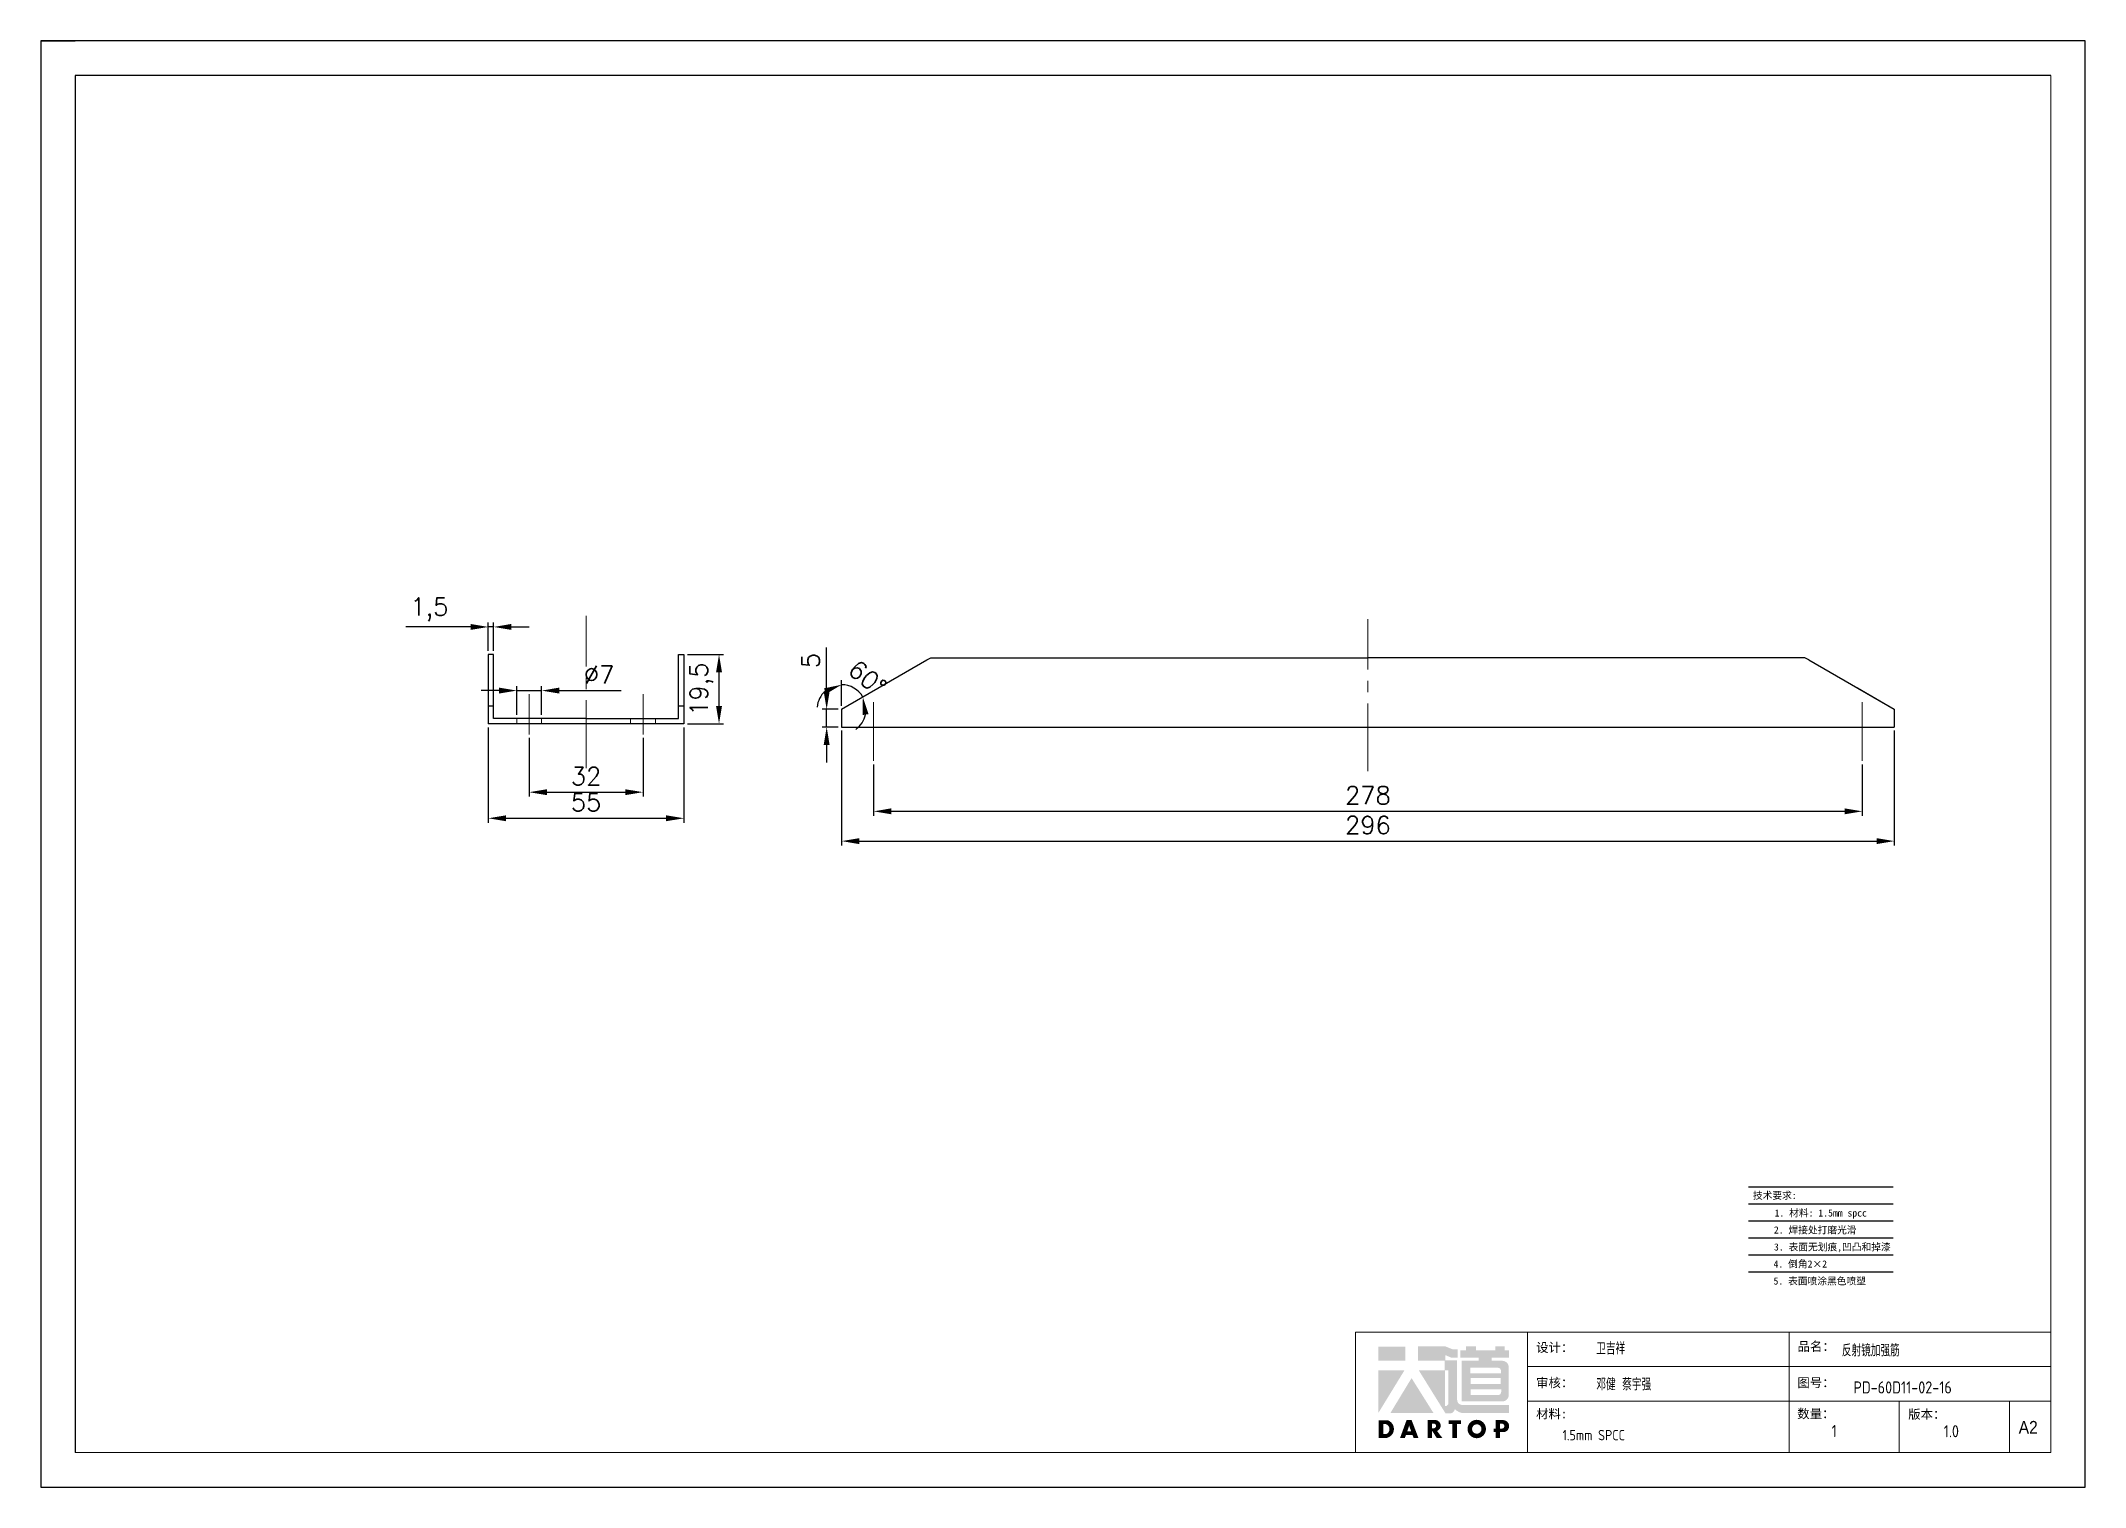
# Model space of a CAD drawing. Header units: millimetres. Extents: x -30327 to 34858, y 4015 to 75103.
# Drawn here: x 14857 to 15432, y 52753 to 53159 of the extents above; entities that cross this region are included whole.
import ezdxf
from ezdxf.enums import TextEntityAlignment as Align

# ---------------------------------------------------------------- set-up
doc = ezdxf.new("R2010")
doc.units = ezdxf.units.MM
doc.linetypes.add('ACAD_ISO02W100', pattern=[15, 12, -3])
doc.linetypes.add('CENTER2', pattern=[28.575, 19.05, -3.175, 3.175, -3.175])
doc.layers.add('A-TITLEBLOCK', color=7, linetype='Continuous', lineweight=18)
doc.layers.add('cen', color=1, linetype='CENTER2', lineweight=9)
for name, color, linetype in [('green', 3, 'ACAD_ISO02W100'), ('print', 30, 'Continuous'), ('yellow', 2, 'Continuous')]:
    doc.layers.add(name, color=color, linetype=linetype)
doc.styles.add('GB', font='GBENOR.SHX', dxfattribs={"bigfont": 'gbcbig.shx'})
doc.styles.add('HZ', font='')
doc.styles.add('SLDTEXTSTYLE0', font='simfang.ttf', dxfattribs={"bigfont": 'bigfont'})
doc.styles.add('SLDTEXTSTYLE1', font='Gothic.ttf', dxfattribs={"width": 0.913})
doc.styles.get("Standard").update_dxf_attribs({"font": 'txt', "bigfont": 'gbcbig.shx'})
doc.styles.get('HZ').set_extended_font_data('SimSun')
doc.dimstyles.new('small', dxfattribs={"dimtxt": 5, "dimasz": 5, "dimexe": 1.25, "dimexo": 1, "dimgap": 2, "dimtad": 1, "dimtxsty": 'Standard', "dimcen": 2.5, "dimadec": 0, "dimazin": 0, "dimtfac": 1, "dimtmove": 0, "dimatfit": 3, "dimfxl": 0, "dimarcsym": 0})

msp = doc.modelspace()

# ---------------------------------------------------------------- texts
at = {"style": 'HZ'}
for s, p in [('技术要求:', (15344.7611, 52834.6874)), ('     1. 材料: 1.5mm spcc    ', (15356.9995, 52829.7449)), ('    2. 焊接处打磨光滑    ', (15356.1246, 52824.9674)), ('3. 表面无划痕,凹凸和掉漆', (15360.9423, 52820.1899)), ('4. 倒角2×2         ', (15358.0771, 52815.4124)), ('          5. 表面喷涂黑色喷塑           ', (15358.0771, 52810.6349))]:
    msp.add_text(s, height=2.00655, dxfattribs=at).set_placement(p, align=Align.MIDDLE_CENTER)

# ---------------------------------------------------------------- blocks, each defined once
blk = doc.blocks.new('*D1211')
at = {"layer": 'Defpoints', "color": 0}
for p in [(15082.36, 52966.3), (15378.36, 52966.3), (15378.36, 52934.25)]:
    blk.add_point(p, dxfattribs=at)
at = {"layer": 'yellow', "color": 0, "lineweight": -2}
for p, q in [((15082.36, 52965.3), (15082.36, 52933)), ((15378.36, 52965.3), (15378.36, 52933)), ((15087.36, 52934.25), (15373.36, 52934.25))]:
    blk.add_line(p, q, dxfattribs=at)
at = {"layer": 'yellow', "color": 0}
for points in [[(15087.36, 52935.08), (15087.36, 52933.41), (15082.36, 52934.25)], [(15373.36, 52935.08), (15373.36, 52933.41), (15378.36, 52934.25)]]:
    blk.add_solid(points, dxfattribs=at)
at = {"layer": 'yellow', "color": 0, "lineweight": 9, "insert": (15230.36, 52938.75), "char_height": 5, "attachment_point": 5}
blk.add_mtext('296', dxfattribs=at)
blk = doc.blocks.new('*D1212')
at = {"layer": 'Defpoints', "color": 0}
for p in [(15091.36, 52956.79), (15369.36, 52956.79), (15369.36, 52942.62)]:
    blk.add_point(p, dxfattribs=at)
at = {"layer": 'yellow', "color": 0, "lineweight": -2}
for p, q in [((15091.36, 52955.79), (15091.36, 52941.37)), ((15369.36, 52955.79), (15369.36, 52941.37)), ((15096.36, 52942.62), (15364.36, 52942.62))]:
    blk.add_line(p, q, dxfattribs=at)
at = {"layer": 'yellow', "color": 0}
for points in [[(15096.36, 52943.46), (15096.36, 52941.79), (15091.36, 52942.62)], [(15364.36, 52943.46), (15364.36, 52941.79), (15369.36, 52942.62)]]:
    blk.add_solid(points, dxfattribs=at)
at = {"layer": 'yellow', "color": 0, "lineweight": 9, "insert": (15230.36, 52947.12), "char_height": 5, "attachment_point": 5}
blk.add_mtext('278', dxfattribs=at)
blk = doc.blocks.new('*D1213')
at = {"layer": 'Defpoints', "color": 0}
for p in [(14983.02, 52967.2), (15038.02, 52967.2), (15038.02, 52940.67)]:
    blk.add_point(p, dxfattribs=at)
at = {"layer": 'yellow', "color": 0, "lineweight": -2}
for p, q in [((14983.02, 52966.2), (14983.02, 52939.42)), ((15038.02, 52966.2), (15038.02, 52939.42)), ((14988.02, 52940.67), (15033.02, 52940.67))]:
    blk.add_line(p, q, dxfattribs=at)
at = {"layer": 'yellow', "color": 0}
for points in [[(14988.02, 52941.5), (14988.02, 52939.84), (14983.02, 52940.67)], [(15033.02, 52941.5), (15033.02, 52939.84), (15038.02, 52940.67)]]:
    blk.add_solid(points, dxfattribs=at)
at = {"layer": 'yellow', "color": 0, "lineweight": 9, "insert": (15010.52, 52945.17), "char_height": 5, "attachment_point": 5}
blk.add_mtext('55', dxfattribs=at)
blk = doc.blocks.new('*D1214')
at = {"layer": 'Defpoints', "color": 0}
for p in [(14983.02, 52994.44), (14983.02, 52986.7), (14984.52, 52986.7)]:
    blk.add_point(p, dxfattribs=at)
at = {"layer": 'yellow', "color": 0, "lineweight": -2}
for p, q in [((14978.02, 52994.44), (14959.85, 52994.44)), ((14983.02, 52987.7), (14983.02, 52995.69)), ((14984.52, 52994.44), (14983.02, 52994.44)), ((14984.52, 52987.7), (14984.52, 52995.69)), ((14989.52, 52994.44), (14994.52, 52994.44))]:
    blk.add_line(p, q, dxfattribs=at)
at = {"layer": 'yellow', "color": 0}
for points in [[(14978.02, 52995.28), (14978.02, 52993.61), (14983.02, 52994.44)], [(14989.52, 52995.28), (14989.52, 52993.61), (14984.52, 52994.44)]]:
    blk.add_solid(points, dxfattribs=at)
at = {"layer": 'yellow', "color": 0, "lineweight": 9, "insert": (14966.44, 52999.36), "char_height": 5, "attachment_point": 5}
blk.add_mtext('1,5', dxfattribs=at)
blk = doc.blocks.new('*D1215')
at = {"layer": 'Defpoints', "color": 0}
for p in [(15078.16, 52971.3), (15082.36, 52971.3), (15082.36, 52966.3)]:
    blk.add_point(p, dxfattribs=at)
at = {"layer": 'yellow', "color": 0, "lineweight": -2}
for p, q in [((15078.16, 52976.3), (15078.16, 52988.64)), ((15081.36, 52971.3), (15076.91, 52971.3)), ((15078.16, 52966.3), (15078.16, 52971.3)), ((15081.36, 52966.3), (15076.91, 52966.3)), ((15078.16, 52961.3), (15078.16, 52956.3))]:
    blk.add_line(p, q, dxfattribs=at)
at = {"layer": 'yellow', "color": 0}
for points in [[(15077.33, 52976.3), (15078.99, 52976.3), (15078.16, 52971.3)], [(15077.33, 52961.3), (15078.99, 52961.3), (15078.16, 52966.3)]]:
    blk.add_solid(points, dxfattribs=at)
at = {"layer": 'yellow', "color": 0, "lineweight": 9, "insert": (15073.66, 52984.97), "char_height": 5, "attachment_point": 5, "rotation": 90}
blk.add_mtext('5', dxfattribs=at)
blk = doc.blocks.new('*D1216')
at = {"layer": 'Defpoints', "color": 0}
for p in [(15106.36, 52985.16), (15084.72, 52977.78), (15082.36, 52971.3), (15082.36, 52971.3), (15082.36, 52966.3)]:
    blk.add_point(p, dxfattribs=at)
at = {"layer": 'yellow', "color": 0, "lineweight": -2}
blk.add_line((15082.36, 52972.3), (15082.36, 52979.45), dxfattribs=at)
for start, end in [(132.49503, 174.99007), (30, 90), (305.00993, 347.50497)]:
    blk.add_arc((15082.36, 52971.3), 6.9, start, end, dxfattribs=at)
at = {"layer": 'yellow', "color": 0}
for points in [[(15077.4, 52977.17), (15078, 52975.61), (15082.36, 52978.2)], [(15088.27, 52969.68), (15089.92, 52969.94), (15088.34, 52974.75)]]:
    blk.add_solid(points, dxfattribs=at)
at = {"layer": 'yellow', "color": 0, "lineweight": 9, "insert": (15089.62, 52980.09), "char_height": 5, "attachment_point": 5, "rotation": 320.47413}
blk.add_mtext('60°', dxfattribs=at)
blk = doc.blocks.new('*D1217')
at = {"layer": 'Defpoints', "color": 0}
for p in [(15038.02, 52986.7), (15047.9, 52986.7), (15038.02, 52967.2)]:
    blk.add_point(p, dxfattribs=at)
at = {"layer": 'yellow', "color": 0, "lineweight": -2}
for p, q in [((15039.02, 52986.7), (15049.15, 52986.7)), ((15047.9, 52972.2), (15047.9, 52981.7)), ((15039.02, 52967.2), (15049.15, 52967.2))]:
    blk.add_line(p, q, dxfattribs=at)
at = {"layer": 'yellow', "color": 0}
for points in [[(15047.07, 52981.7), (15048.73, 52981.7), (15047.9, 52986.7)], [(15047.07, 52972.2), (15048.73, 52972.2), (15047.9, 52967.2)]]:
    blk.add_solid(points, dxfattribs=at)
at = {"layer": 'yellow', "color": 0, "lineweight": 9, "insert": (15042.98, 52976.95), "char_height": 5, "attachment_point": 5, "rotation": 90}
blk.add_mtext('19,5', dxfattribs=at)
blk = doc.blocks.new('*D1218')
at = {"layer": 'Defpoints', "color": 0}
for p in [(14994.52, 52964.25), (15026.52, 52964.25), (15026.52, 52948)]:
    blk.add_point(p, dxfattribs=at)
at = {"layer": 'yellow', "color": 0, "lineweight": -2}
for p, q in [((14994.52, 52963.25), (14994.52, 52946.75)), ((15026.52, 52963.25), (15026.52, 52946.75)), ((14999.52, 52948), (15021.52, 52948))]:
    blk.add_line(p, q, dxfattribs=at)
at = {"layer": 'yellow', "color": 0}
for points in [[(14999.52, 52948.83), (14999.52, 52947.17), (14994.52, 52948)], [(15021.52, 52948.83), (15021.52, 52947.17), (15026.52, 52948)]]:
    blk.add_solid(points, dxfattribs=at)
at = {"layer": 'yellow', "color": 0, "lineweight": 9, "insert": (15010.52, 52952.5), "char_height": 5, "attachment_point": 5}
blk.add_mtext('32', dxfattribs=at)
blk = doc.blocks.new('*D1219')
at = {"layer": 'Defpoints', "color": 0}
for p in [(14998.02, 52976.55), (14991.02, 52968.7), (14998.02, 52968.7)]:
    blk.add_point(p, dxfattribs=at)
at = {"layer": 'yellow', "color": 0, "lineweight": -2}
for p, q in [((14986.02, 52976.55), (14981.02, 52976.55)), ((14991.02, 52969.7), (14991.02, 52977.8)), ((14991.02, 52976.55), (14998.02, 52976.55)), ((14998.02, 52969.7), (14998.02, 52977.8)), ((15003.02, 52976.55), (15020.35, 52976.55))]:
    blk.add_line(p, q, dxfattribs=at)
at = {"layer": 'yellow', "color": 0}
for points in [[(14986.02, 52977.39), (14986.02, 52975.72), (14991.02, 52976.55)], [(15003.02, 52977.39), (15003.02, 52975.72), (14998.02, 52976.55)]]:
    blk.add_solid(points, dxfattribs=at)
at = {"layer": 'yellow', "color": 0, "lineweight": 9, "insert": (15014.19, 52981.05), "char_height": 5, "attachment_point": 5}
blk.add_mtext('%%C7', dxfattribs=at)
blk = doc.blocks.new('Dartop Logo')
at = {"true_color": 0xc40018}
h = blk.add_hatch(color=12, dxfattribs=at)
h.set_gradient(color1=(196, 0, 24), color2=(196, 0, 24), tint=1)
h.paths.add_polyline_path([(30.39, -3.87), (33.08, -5.04), (35.99, -5.04), (35.99, -1.19), (33.59, -1.19), (30.46, 0.05), (17.94, 0.05), (17.94, -6.46), (30.12, -6.46), (30.12, -6.59), (30.12, -10.75), (18.31, -10.75), (30.46, -30.31), (32.87, -30.31, 0.279375), (34.63, -28.6), (34.63, -28.51), (34.84, -28.51, 0.143145), (38.15, -30.2), (59.27, -30.2), (59.27, -26.49), (38.06, -26.49, -0.414214), (35.75, -24.18), (35.75, -6.26), (30.39, -6.26)])
h.paths.add_polyline_path([(30.25, -10.84), (31.8, -10.84), (31.8, -26.02, -0.088936), (30.9, -26.94), (30.24, -26.94)], flags=16)
h = blk.add_hatch(color=12, dxfattribs=at)
h.set_gradient(color1=(196, 0, 24), color2=(196, 0, 24), tint=1)
h.paths.add_polyline_path([(59.24, -1.73), (57.36, -1.73), (57.36, 0.06), (53.06, 0.06), (53.06, -1.64), (44.29, -1.64), (44.29, 0.15), (39.7, 0.15), (39.7, -1.67), (37.16, -1.67), (37.16, -4.97), (45.54, -4.97), (45.54, -6.42), (37.73, -6.42), (37.73, -24.88), (56.26, -24.88, 0.414214), (59.15, -21.99), (59.15, -9.35, 0.414214), (56.26, -6.46), (51.36, -6.46), (51.36, -5.03), (59.24, -5.03)])
h.paths.add_polyline_path([(54.21, -9.59, -0.414214), (55.66, -11.04), (55.66, -12.1), (41.79, -12.1), (41.79, -9.59)], flags=16)
h.paths.add_polyline_path([(55.57, -14.33), (55.57, -17.01), (41.88, -17.01), (41.88, -14.33)], flags=16)
h.paths.add_polyline_path([(55.75, -19.43), (55.75, -20.57, -0.414214), (54.3, -22.02), (41.88, -22.02), (41.88, -19.43)], flags=16)
h = blk.add_hatch(color=12, dxfattribs=at)
h.set_gradient(color1=(196, 0, 24), color2=(196, 0, 24), tint=1)
h.paths.add_polyline_path([(12.18, 0), (0, 0), (0, -6.37), (12.18, -6.37)])
h = blk.add_hatch(color=12, dxfattribs=at)
h.set_gradient(color1=(196, 0, 24), color2=(196, 0, 24), tint=1)
h.paths.add_polyline_path([(11.79, -10.83), (0.03, -10.83), (0.03, -30.03)])
h = blk.add_hatch(color=12, dxfattribs=at)
h.set_gradient(color1=(196, 0, 24), color2=(196, 0, 24), tint=1)
h.paths.add_polyline_path([(15.05, -14.31), (5.44, -30.15), (25.01, -30.15)])
at = {"true_color": 0x646464}
h = blk.add_hatch(color=251, dxfattribs=at)
h.set_gradient(color1=(100, 100, 100), color2=(100, 100, 100), tint=1)
h.paths.add_polyline_path([(4.15, -33.43), (0.11, -33.43), (0.11, -41.5), (3.51, -41.5, 0.793016)])
h.paths.add_polyline_path([(3.57, -39.73), (2.16, -39.73), (2.16, -35.19), (3.42, -35.19, -0.671361)], flags=16)
h = blk.add_hatch(color=251, dxfattribs=at)
h.set_gradient(color1=(100, 100, 100), color2=(100, 100, 100), tint=1)
h.paths.add_polyline_path([(15.08, -33.36), (12.78, -33.36), (9.82, -41.51), (12, -41.51), (12.51, -40.06), (15.46, -40.06), (15.99, -41.52), (18.19, -41.52)])
h.paths.add_polyline_path([(14.9, -38.51), (13.07, -38.51), (13.97, -35.95)], flags=16)
h = blk.add_hatch(color=251, dxfattribs=at)
h.set_gradient(color1=(100, 100, 100), color2=(100, 100, 100), tint=1)
h.paths.add_polyline_path([(26.27, -33.36), (22.3, -33.36), (22.3, -41.51), (24.4, -41.51), (24.4, -38.28), (26.55, -41.54), (29.09, -41.54), (26.61, -38.3, 0.744055)])
h.paths.add_polyline_path([(24.38, -37.08), (24.38, -34.94), (25.32, -34.94, -0.796809), (25.3, -37.08)], flags=16)
h = blk.add_hatch(color=251, dxfattribs=at)
h.set_gradient(color1=(100, 100, 100), color2=(100, 100, 100), tint=1)
h.paths.add_polyline_path([(37.44, -33.4), (31.88, -33.4), (31.88, -35.16), (33.61, -35.16), (33.61, -41.52), (35.69, -41.52), (35.69, -35.16), (37.44, -35.16)])
h = blk.add_hatch(color=251, dxfattribs=at)
h.set_gradient(color1=(100, 100, 100), color2=(100, 100, 100), tint=1)
h.paths.add_polyline_path([(40.46, -37.41, 1), (48.83, -37.41, 1)])
h.paths.add_polyline_path([(46.8, -37.41, -1), (42.5, -37.41, -1)], flags=16)
h = blk.add_hatch(color=251, dxfattribs=at)
h.set_gradient(color1=(100, 100, 100), color2=(100, 100, 100), tint=1)
h.paths.add_polyline_path([(56.85, -33.38), (56.73, -33.38), (53.19, -33.38), (53.19, -37.19), (52.26, -37.19), (52.26, -38.73), (53.18, -38.73), (53.18, -41.5), (55.24, -41.5), (55.24, -38.72), (57.51, -38.72, 0.812304)])
h.paths.add_polyline_path([(55.21, -37.18), (55.21, -35.05), (56.39, -35.05, -0.778213), (56.27, -37.18)], flags=16)
blk = doc.blocks.new('DT-A2-TITLE')
for p, q in [((594, 420), (0, 420)), ((0, 420), (0, 420)), ((0, 420), (0, 0)), ((0, 420), (10, 420)), ((594, 0), (594, 420)), ((10, 410), (10, 10)), ((584, 410), (10, 410))]:
    blk.add_line(p, q)
at = {"layer": 'A-TITLEBLOCK', "color": 7}
for p, q in [((584, 410), (584, 10)), ((594, 0), (594, 297)), ((382, 10), (382, 45)), ((584, 45), (382, 45)), ((432, 45), (432, 10)), ((508, 45), (508, 10)), ((584, 35), (432, 35)), ((432, 25), (584.08, 25)), ((540, 10), (540, 25)), ((572, 10), (572, 25)), ((10, 10), (584, 10)), ((0, 0), (594, 0))]:
    blk.add_line(p, q, dxfattribs=at)
at = {"layer": 'A-TITLEBLOCK', "xscale": 0.6400000000000001, "yscale": 0.6400000000000001, "zscale": 0.6400000000000001}
blk.add_blockref('Dartop Logo', (388.65, 40.81), dxfattribs=at)
at = {"style": 'GB'}
for tag, p, height in [('#设计', (451.96, 38.52), 3.5), ('#品名', (523.32, 37.95), 3.5), ('#审核', (451.99, 28.1), 3.5), ('#图号', (526.67, 27.2), 3.5), ('#数量', (520.33, 14.51), 3.5), ('#版本', (552.92, 14.47), 3.5), ('#材料说明', (442.15, 13.59), 3)]:
    blk.add_attdef(tag, p, '', height=height, dxfattribs=at)
at = {"layer": 'A-TITLEBLOCK', "color": 7, "attachment_point": 1}
for s, insert, char_height, style in [('设计：', (434.47, 41.87), 2.646, 'SLDTEXTSTYLE0'), ('品名：', (510.43, 42.19), 2.646, 'SLDTEXTSTYLE0'), ('审核：', (434.47, 31.64), 2.646, 'SLDTEXTSTYLE0'), ('图号：', (510.4, 31.66), 2.646, 'SLDTEXTSTYLE0'), ('材料:', (434.47, 22.62), 2.646, 'SLDTEXTSTYLE0'), ('数量：', (510.35, 22.64), 2.646, 'SLDTEXTSTYLE0'), ('版本：', (542.59, 22.48), 2.646, 'SLDTEXTSTYLE0'), ('A2', (574.7, 19.21), 3.704, 'SLDTEXTSTYLE1')]:
    blk.add_mtext(s, dxfattribs=dict(at, insert=insert, char_height=char_height, style=style))

# ---------------------------------------------------------------- dimensions: what is measured, and where the dimension line sits
at = {"layer": 'yellow', "lineweight": 9}
for base, p1, p2, picture, middle in [((14983.0211, 52994.4427), (14984.5211, 52986.6956), (14983.0211, 52986.6956), '*D1214', (14966.4378, 52999.3594)), ((15038.0211, 52940.669), (14983.0211, 52967.1956), (15038.0211, 52967.1956), '*D1213', (15010.5211, 52945.169)), ((15026.5211, 52947.9994), (14994.5211, 52964.251), (15026.5211, 52964.251), '*D1218', (15010.5211, 52952.4994)), ((15378.3628, 52934.2474), (15082.3628, 52966.3024), (15378.3628, 52966.3024), '*D1211', (15230.3628, 52938.7474)), ((15369.3628, 52942.622), (15091.3628, 52956.7908), (15369.3628, 52956.7908), '*D1212', (15230.3628, 52947.122))]:
    dim = msp.add_linear_dim(base=base, p1=p1, p2=p2, dimstyle='small', dxfattribs=at)
    dim.commit()
    dim.dimension.update_dxf_attribs({"geometry": picture, "text_midpoint": middle})
for base, p1, p2, picture, middle in [((15047.8987, 52986.6956), (15038.0211, 52967.1956), (15038.0211, 52986.6956), '*D1217', (15042.982, 52976.9456)), ((15078.1588, 52971.3024), (15082.3628, 52966.3024), (15082.3628, 52971.3024), '*D1215', (15073.6588, 52984.9691))]:
    dim = msp.add_linear_dim(base=base, p1=p1, p2=p2, angle=90, dimstyle='small', dxfattribs=at)
    dim.commit()
    dim.dimension.update_dxf_attribs({"geometry": picture, "text_midpoint": middle})
dim = msp.add_angular_dim_2l(base=(15084.7222, 52977.7849), line1=((15082.3628, 52971.3024), (15106.3628, 52985.1588)), line2=((15082.3628, 52971.3024), (15082.3628, 52966.3024)), dimstyle='small', dxfattribs=at)
dim.commit()
dim.dimension.update_dxf_attribs({"geometry": '*D1216', "text_midpoint": (15086.7532, 52976.6235), "dimtype": 162})
dim = msp.add_linear_dim(base=(14998.0211, 52976.5535), p1=(14991.0211, 52968.6956), p2=(14998.0211, 52968.6956), text='%%C7', dimstyle='small', dxfattribs=at)
dim.commit()
dim.dimension.update_dxf_attribs({"geometry": '*D1219', "text_midpoint": (15014.1878, 52981.0535)})

# ---------------------------------------------------------------- linework, layer by layer
for p, q in [((15106.3628, 52985.1588), (15107.4775, 52985.8024)), ((15354.3628, 52985.1588), (15353.248, 52985.8024)), ((15082.3628, 52971.3024), (15106.3628, 52985.1588)), ((15354.3628, 52985.1588), (15378.3628, 52971.3024)), ((15082.3628, 52971.3024), (15082.3628, 52966.3024)), ((15378.3628, 52971.3024), (15378.3628, 52966.3024)), ((15038.0211, 52967.1956), (14983.0211, 52967.1956)), ((15082.3628, 52966.3024), (15378.3628, 52966.3024))]:
    msp.add_line(p, q)
for points in [[(15010.5211, 52968.6956), (14984.5211, 52968.6956), (14984.5211, 52986.6956), (14983.0211, 52986.6956), (14983.0211, 52967.1956)], [(15010.5211, 52968.6956), (15036.5211, 52968.6956), (15036.5211, 52986.6956), (15038.0211, 52986.6956), (15038.0211, 52967.1956)], [(15107.4775, 52985.8024), (15230.3628, 52985.8024)], [(15353.248, 52985.8024), (15230.3628, 52985.8024)], [(14984.5211, 52972.1956), (14983.0211, 52972.1956)], [(15038.0211, 52972.1956), (15036.5211, 52972.1956)]]:
    msp.add_lwpolyline(points)
at = {"layer": 'cen', "lineweight": 9}
for p, q in [((14994.5211, 52975.5819), (14994.5211, 52964.251)), ((15026.5211, 52975.5819), (15026.5211, 52964.251)), ((15091.3628, 52956.7908), (15091.3628, 52973.3358)), ((15369.3628, 52956.7908), (15369.3628, 52973.3358))]:
    msp.add_line(p, q, dxfattribs=at)
for points in [[(15010.5211, 52954.7736), (15010.5211, 52997.5281)], [(15230.3628, 52953.8804), (15230.3628, 52996.6349)]]:
    msp.add_lwpolyline(points, dxfattribs=at)
at = {"layer": 'Defpoints'}
for p, q in [((15337.3714, 52837.0986), (15378.0622, 52837.0986)), ((15337.3714, 52832.3211), (15378.0622, 52832.3211)), ((15337.3714, 52832.3211), (15378.0622, 52832.3211)), ((15337.3714, 52827.5436), (15378.0622, 52827.5436)), ((15337.3714, 52822.7661), (15378.0622, 52822.7661)), ((15337.3714, 52817.9886), (15378.0622, 52817.9886)), ((15337.3714, 52813.2111), (15378.0622, 52813.2111))]:
    msp.add_line(p, q, dxfattribs=at)
at = {"layer": 'green', "lineweight": 9}
for p, q in [((15082.3628, 52971.3024), (15106.3628, 52985.1588)), ((15378.3628, 52971.3024), (15354.3628, 52985.1588)), ((14991.0211, 52968.6956), (14991.0211, 52967.1956)), ((14998.0211, 52968.6956), (14998.0211, 52967.1956)), ((15023.0211, 52968.6956), (15023.0211, 52967.1956)), ((15030.0211, 52968.6956), (15030.0211, 52967.1956)), ((15082.3628, 52966.3024), (15082.3628, 52971.3024)), ((15378.3628, 52966.3024), (15378.3628, 52971.3024)), ((15106.3628, 52966.3024), (15082.3628, 52966.3024)), ((15354.3628, 52966.3024), (15378.3628, 52966.3024))]:
    msp.add_line(p, q, dxfattribs=at)
at = {"layer": 'print'}
msp.add_lwpolyline([(14857.2137, 52752.7093), (15432.0157, 52752.7093), (15432.0157, 53159.1349), (14857.2137, 53159.1349)], close=True, dxfattribs=at)

# ---------------------------------------------------------------- block references
at = {"xscale": 0.9676800000000001, "yscale": 0.9676800000000001, "zscale": 0.9676800000000001}
msp.add_blockref('DT-A2-TITLE', (14857.2137, 52752.7093), dxfattribs=at).add_auto_attribs({'#设计': '卫吉祥', '#审核': '邓健 蔡宇强', '#材料说明': '1.5mm SPCC', '#品名': '反射镜加强筋', '#图号': 'PD-60D11-02-16', '#数量': '1', '#版本': '1.0'})

msp.set_redraw_order([(e.dxf.handle, doc.entitydb.next_handle()) for e in msp.query("TEXT MTEXT ATTDEF DIMENSION ARC_DIMENSION")])  # texts and dimensions are drawn at this point

doc.saveas('drawing.dxf')
